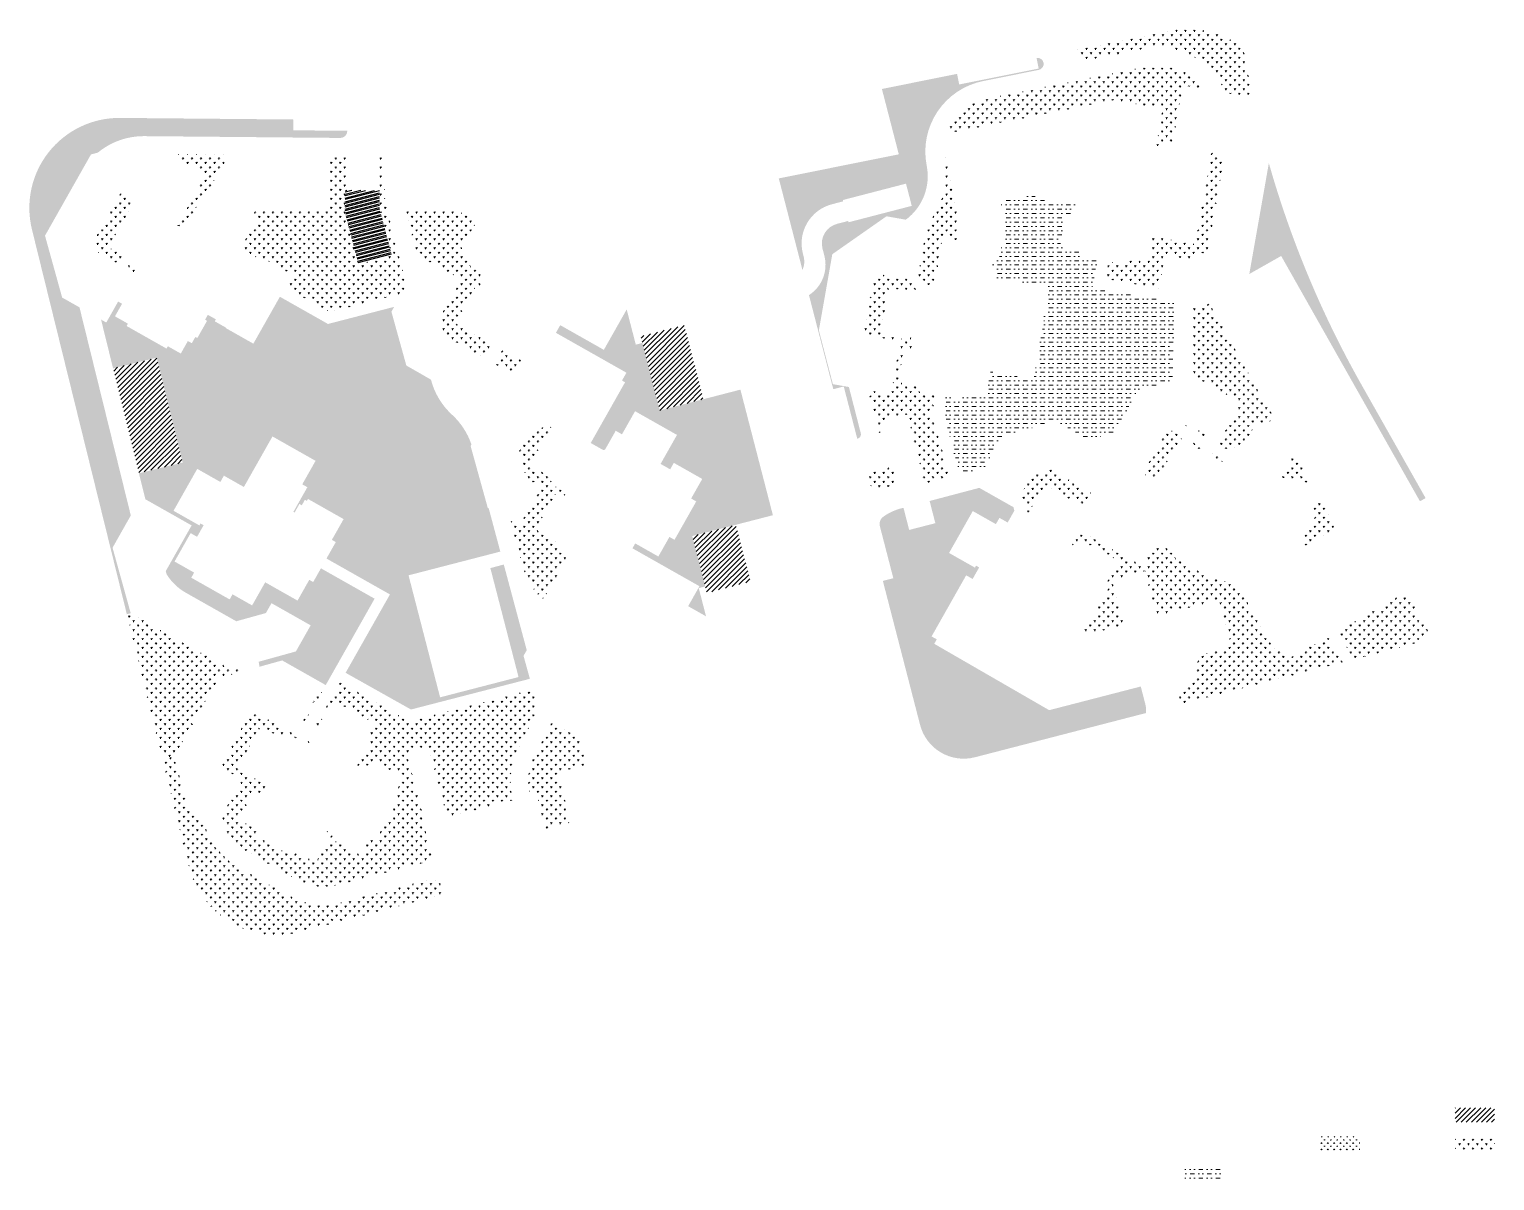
# Model space of a CAD drawing. Extents: x -83084 to 31773731, y -158416 to 241421036.
# Drawn here: x -83084 to 242474, y -158416 to 97406 of the extents above; entities that cross this region are included whole.
import ezdxf

# ---------------------------------------------------------------- set-up
doc = ezdxf.new("R2010")
doc.units = 0
doc.header["$LTSCALE"] = 1000
doc.header["$MEASUREMENT"] = 0
doc.linetypes.add('DASH', pattern=[0.35, 0.25, -0.1])
for name, color, linetype, lineweight in [('G-ENVT-GREN-FACI', 71, 'Continuous', 9), ('绿地', 86, 'Continuous', 0), ('非机动车', 253, 'Continuous', 0)]:
    doc.layers.add(name, color=color, linetype=linetype, lineweight=lineweight)
doc.layers.add('地库', color=5, linetype='DASH')
pattern_1 = [(90, (-32047248.04650597, -241219396.3385648), (-997.7954749999999, 997.7954750000001), [264.58066, -1731.01015]), (45, (-32047248.04650597, -241219396.3385648), (-997.7961550815103, 997.7961550815104), [264.5806600000001, -1146.51615]), (135, (-32047248.04650597, -241219396.3385648), (-997.7961550815104, -997.7961550815103), [264.58066, -1146.51615])]
pattern_2 = [(90, (-32641748.04650597, -240798896.3385648), (-997.7954749999999, 997.7954750000001), [264.58066, -1731.01015]), (45, (-32641748.04650597, -240798896.3385648), (-997.7961550815103, 997.7961550815104), [264.5806600000001, -1146.51615]), (135, (-32641748.04650597, -240798896.3385648), (-997.7961550815104, -997.7961550815103), [264.58066, -1146.51615])]
pattern_3 = [(0, (-32047248.04650597, -241219396.3385648), (1905, 952.5), [952.5, -952.5, 0, -952.5, 0, -952.5])]
pattern_4 = [(45, (-32047248.04650597, -241219396.3385648), (-561.2660075668219, 561.266007566822), [])]

msp = doc.modelspace()

# ---------------------------------------------------------------- hatches: boundary and pattern name
at = {"layer": 'G-ENVT-GREN-FACI'}
h = msp.add_hatch(dxfattribs=at)
h.set_pattern_fill('GRASS', color=256, scale=1000)
h.set_pattern_definition([(90, (-483947086.9915321, -2572849984.669117), (-707.106781, 707.106781), [187.5, -1226.713563]), (45, (-483947086.9915321, -2572849984.669117), (-707.1067811865474, 707.1067811865476), [187.5, -812.5000000000001]), (135, (-483947086.9915321, -2572849984.669117), (-707.1067811865476, -707.1067811865474), [187.5, -812.5])])
h.paths.add_polyline_path([(203664.2757303677, -148732.502469331), (212436.6221909188, -148732.502469331), (212436.6221931912, -151920.7584238648), (203664.2757321149, -151920.7584238648)])
at = {"layer": '地库', "linetype": 'Continuous'}
h = msp.add_hatch(dxfattribs=at)
h.set_pattern_fill('STEEL', color=256, scale=499.9999999999999, angle=-30.49781110080783)
h.set_pattern_definition([(14.50218889919217, (-32047248.04650589, -241219396.3385643), (-198.7684862078355, 768.4595964594662), []), (14.50218889919217, (-32047046.63028226, -241219054.3717961), (-198.7684862078355, 768.4595964594662), [])])
h.paths.add_polyline_path([(-5269.509352315217, 61589.96294018626), (-5304.319589901716, 57790.09506013989), (-2552.879644654691, 47146.44092974067), (-9913.684757843614, 45243.33452013135), (-12916.03935531154, 56857.62541788816), (-12872.04596526176, 61659.40173250437)])
at = {"layer": '绿地'}
h = msp.add_hatch(dxfattribs=at)
h.set_pattern_fill('GRASS', color=256, scale=500)
h.set_pattern_definition(pattern_2)
edge = h.paths.add_edge_path()
edge.add_arc((408718.1578823095, 129219.0824365015), 225000.0001005857, 189.2069196692441, 192.0476079151235, ccw=False)
edge.add_arc((174379.1048309007, 77400.0872353507), 20000.000000952, 52.27393119490235, 101.3421496052485)
edge.add_line((170445.7552360781, 97009.49214735627), (148904.0224441104, 92688.54649573565))
edge.add_arc((151998.3424691849, 93972.16777258288), 3349.999999992858, 202.5302114184712, 281.3421496033184)
edge.add_line((152657.1785261743, 90687.5924499631), (164581.4516340122, 93079.42101368308))
edge.add_arc((167728.1313089322, 77391.89708453164), 16000.00000013295, 21.724903404337283, 101.34214960227399, ccw=False)
edge.add_line((182591.6797038913, 83314.30614799261), (188673.8938951753, 82256.09773978591))
h = msp.add_hatch(dxfattribs=at)
h.set_pattern_fill('GRASS', color=256, scale=500)
h.set_pattern_definition(pattern_1)
edge = h.paths.add_edge_path()
edge.add_line((88683.29647448659, 43935.2762554884), (83423.76174241677, 64278.02042162418))
edge.add_line((83423.76174241677, 64278.02042162418), (110088.9375696369, 69626.6507846117))
edge.add_line((110088.9375696369, 69626.6507846117), (106334.0723311938, 84149.65968170762))
edge.add_line((106334.0723311938, 84149.65968170762), (123038.2580534406, 87500.26632472873))
edge.add_line((123038.2580534406, 87500.26632472873), (123510.2600294836, 85147.13762024045))
edge.add_line((123510.2600294836, 85147.13762024045), (141158.7255818509, 88687.15299493074))
edge.add_line((141158.7255818509, 88687.15299493074), (140686.7237888947, 91040.28078660369))
edge.add_arc((140919.9400324853, 89710.37459347915), 1350.200095832276, -78.64935995330472, 99.94642058794727, ccw=False)
edge.add_line((141185.6766529828, 88386.58293792605), (128833.9821995087, 85909.02012625337))
edge.add_arc((131980.6618749105, 70221.49619730459), 16000.00000002899, 101.3421496041082, 191.255857265832)
edge.add_arc((104519.2325936917, 64756.15980953744), 11999.99999995017, -53.56786759366861, 11.25585726589378, ccw=False)
edge.add_line((111645.6748833992, 55101.42934772372), (107346.6641094685, 55859.52504405379))
edge.add_line((107346.6641094685, 55859.52504405379), (95313.89065832272, 47434.34570652246))
edge.add_line((95313.89065832272, 47434.34570652246), (92330.87449320778, 30518.25094911456))
edge.add_line((92330.87449320778, 30518.25094911456), (95439.80632892251, 18560.45869451761))
edge.add_line((95439.80632892251, 18560.45869451761), (99003.1411479339, 17932.09348848462))
edge.add_line((99003.1411479339, 17932.09348848462), (101642.0851985216, 7663.299534291029))
edge.add_arc((100673.9207503637, 7412.984530065904), 1000.00000000857, -63.510536987978014, 14.496153289511028, ccw=False)
edge.add_line((101119.9539729096, 6517.968125522137), (100859.5440529734, 6428.094301462173))
edge.add_line((100859.5440529734, 6428.094301462173), (97855.76354530081, 18046.0676548779))
edge.add_line((97855.76354530081, 18046.0676548779), (95532.16557128355, 17445.32389089465))
edge.add_line((95532.16557128355, 17445.32389089465), (90128.0621762462, 38347.23149162531))
edge.add_arc((85802.36266635459, 45080.17606374895), 8002.763201617658, 302.7194354901889, 374.167674084972)
edge.add_line((93561.7105930224, 47038.93552169204), (93133.78971409798, 48694.04116421938))
edge.add_arc((97490.52972701156, 49820.45869778971), 4500.00000000632, 104.5522535476361, 194.4961534810608, ccw=False)
edge.add_line((96359.84691542014, 54176.09371230006), (98858.37902395055, 54824.68968057632))
edge.add_line((98858.37902395055, 54824.68968057632), (98933.75787813216, 54534.31401264668))
edge.add_line((98933.75787813216, 54534.31401264668), (112967.5872478075, 58177.36711442471))
edge.add_line((112967.5872478075, 58177.36711442471), (111684.7821853496, 63113.39924129844))
edge.add_line((111684.7821853496, 63113.39924129844), (97652.3173584044, 59470.70036244392))
edge.add_line((97652.3173584044, 59470.70036244392), (97727.69621083513, 59180.32469442487))
edge.add_line((97727.69621083513, 59180.32469442487), (95229.22105422616, 58531.74351039529))
edge.add_arc((97490.52972695639, 49820.45869781079), 8999.999999962793, 104.5518789734262, 194.496153481322)
edge.add_line((88777.04970118776, 47567.62363064289), (88943.46290243044, 46923.97326916456))
edge.add_arc((84586.72288945956, 45797.55573576015), 4500.000000020268, -24.446279709144505, 14.496153478832923, ccw=False)
h = msp.add_hatch(dxfattribs=at)
h.set_pattern_fill('GRASS', color=256, scale=500)
h.set_pattern_definition(pattern_1)
edge = h.paths.add_edge_path()
edge.add_arc((132000.9517599307, 70207.3074035545), 12023.89463686816, 99.53314263527332, 160.202297141866)
edge.add_line((120687.7372417822, 74279.8028921783), (157711.7422349155, 81706.25747671723))
edge.add_line((157711.7422349155, 81706.25747671723), (168742.7853611596, 79761.18694928288))
edge.add_line((168742.7853611596, 79761.18694928288), (167110.4928269759, 70503.99447920918))
edge.add_line((167110.4928269759, 70503.99447920918), (167849.0984791964, 70373.75840237737))
edge.add_line((167849.0984791964, 70373.75840237737), (168161.66515062, 72146.41208416224))
edge.add_line((168161.66515062, 72146.41208416224), (170869.851060275, 71668.88600358367))
edge.add_line((170869.851060275, 71668.88600358367), (173214.2794726565, 84963.75918003917))
edge.add_line((173214.2794726565, 84963.75918003917), (177618.8267593421, 84187.05297547579))
edge.add_arc((167728.1313122768, 77391.89708538588), 11999.99999988421, 34.49004168813369, 101.3421496032167)
edge.add_line((165368.1215559356, 89157.54003199935), (130009.5772566535, 82065.1516353786))
h = msp.add_hatch(dxfattribs=at)
h.set_pattern_fill('GRASS', color=256, scale=500)
h.set_pattern_definition(pattern_1)
edge = h.paths.add_edge_path()
edge.add_line((-45648.57492855564, 73559.3198826909), (-13963.15927888826, 73269.87009945512))
edge.add_arc((-13949.45697510803, 74769.80751373357), 1499.999999960404, 269.4766032697925, 359.4766032262765)
edge.add_line((-12449.51956083998, 74756.10520881414), (-12448.60607435927, 74856.1009798944))
edge.add_line((-12448.60607435927, 74856.1009798944), (-24448.1054335013, 74965.71453809738))
edge.add_line((-24448.1054335013, 74965.71453809738), (-24426.18174601719, 77365.61439606547))
edge.add_line((-24426.18174601719, 77365.61439606547), (-62895.74240870401, 77717.04346638918))
edge.add_arc((-63078.43979304758, 57717.87794228028), 19999.9999998738, 89.47660326806337, 193.8518169455637)
edge.add_line((-82496.80296867713, 52929.64532738924), (-61417.75685535744, -32555.04302054644))
edge.add_line((-61417.75685535744, -32555.04302054644), (-60552.48630218208, -32341.68226364255))
edge.add_line((-60552.48630218208, -32341.68226364255), (-64591.36988081411, -17777.93858850002))
edge.add_line((-64591.36988081411, -17777.93858850002), (-60534.96477993205, -10608.26684078574))
edge.add_line((-60534.96477993205, -10608.26684078574), (-71935.27944460139, 35624.96121346951))
edge.add_line((-71935.27944460139, 35624.96121346951), (-75786.21183644608, 37803.7139313519))
edge.add_line((-75786.21183644608, 37803.7139313519), (-79598.33711893111, 51549.79360726476))
edge.add_line((-79598.33711893111, 51549.79360726476), (-69392.1659200862, 69589.14013063908))
edge.add_line((-69392.1659200862, 69589.14013063908), (-67845.32501920313, 70018.1170784533))
edge.add_arc((-57672.47937047297, 57668.49314059684), 15999.99999998017, 89.47660327144803, 129.4795560420868, ccw=False)
edge.add_line((-57526.32146394253, 73667.82555997372), (-45648.5749332197, 73559.31937223673))
h = msp.add_hatch(dxfattribs=at)
h.set_pattern_fill('GRASS', color=256, scale=500)
h.set_pattern_definition(pattern_1)
h.paths.add_polyline_path([(-50164.89007770643, 53870.08246442676), (-43763.38379427418, 65184.70651271939), (-51591.14251909778, 69613.43931242824), (-38853.2639592737, 69497.07560327649), (-43837.1633011885, 60688.10277867317), (-44272.34193545952, 60934.3161059618), (-48728.78267284855, 53057.60131147504)])
h = msp.add_hatch(dxfattribs=at)
h.set_pattern_fill('GRASS', color=256, scale=500)
h.set_pattern_definition(pattern_1)
edge = h.paths.add_edge_path()
edge.add_line((-9913.684757929295, 45243.33451968431), (-12916.03935540095, 56857.62541741133))
edge.add_line((-12916.03935540095, 56857.62541741133), (-12840.201801572, 65159.26863345504))
edge.add_line((-12840.201801572, 65159.26863345504), (-12537.11110217497, 65156.49982598424))
edge.add_line((-12537.11110217497, 65156.49982598424), (-12508.79287735, 68256.38618293405))
edge.add_arc((-13508.75129632342, 68265.50541041011), 999.9999999927869, 359.4774995111434, 449.476603271616)
edge.add_line((-13499.61642716825, 69265.46368661523), (-16499.44277824461, 69292.86785146594))
edge.add_line((-16499.44277824461, 69292.86785146594), (-16609.06120733544, 57293.36853718758))
edge.add_line((-16609.06120733544, 57293.36853718758), (-32691.49099640176, 57440.2855578959))
edge.add_line((-32691.49099640176, 57440.2855578959), (-33755.93807429448, 55558.88590714335))
edge.add_line((-33755.93807429448, 55558.88590714335), (-32624.47628054023, 54918.73419901729))
edge.add_line((-32624.47628054023, 54918.73419901729), (-36145.31067508459, 48695.69433370233))
edge.add_line((-36145.31067508459, 48695.69433370233), (-32511.5776068233, 46639.82250189781))
edge.add_line((-32511.5776068233, 46639.82250189781), (-32216.11977718025, 47162.04128482938))
edge.add_line((-32216.11977718025, 47162.04128482938), (-24644.04268651828, 42877.95665162802))
edge.add_line((-24644.04268651828, 42877.95665162802), (-26182.86882270873, 40158.09072893858))
edge.add_line((-26182.86882270873, 40158.09072893858), (-16376.16192987561, 34609.7230501771))
edge.add_line((-16376.16192987561, 34609.7230501771), (-316.6075234822929, 38762.29952055216))
edge.add_line((-316.6075234822929, 38762.29952055216), (712.6764098107815, 40581.6803753674))
edge.add_line((712.6764098107815, 40581.6803753674), (-4046.331744804978, 58986.53117850423))
edge.add_line((-4046.331744804978, 58986.53117850423), (-4502.746557742357, 68882.91075128317))
edge.add_arc((-5002.725767232478, 68887.47036501765), 499.9999999997734, 359.4774995115538, 539.4774995115538)
edge.add_line((-5502.704976722598, 68892.02997875214), (-5537.354691021144, 65092.55532842875))
edge.add_line((-5537.354691021144, 65092.55532842875), (-5237.355157393962, 65089.81473645568))
edge.add_line((-5237.355157393962, 65089.81473645568), (-5304.319589991122, 57790.09505966306))
edge.add_line((-5304.319589991122, 57790.09505966306), (-2552.980210341513, 47146.8299561739))
edge.add_line((-2552.980210341513, 47146.8299561739), (-9913.684757929295, 45243.33451968431))
h = msp.add_hatch(dxfattribs=at)
h.set_pattern_fill('GRASS', color=256, scale=500)
h.set_pattern_definition(pattern_1)
edge = h.paths.add_edge_path()
edge.add_line((114162.1047831476, 41457.09922191501), (106213.8337964341, 42858.71086707711))
edge.add_line((106213.8337964341, 42858.71086707711), (104442.6097770333, 41618.52463141084))
edge.add_line((104442.6097770333, 41618.52463141084), (102556.8093858175, 30924.52354484797))
edge.add_line((102556.8093858175, 30924.52354484797), (102946.8709753342, 29421.79912367463))
edge.add_line((102946.8709753342, 29421.79912367463), (110436.3488351703, 28101.09042310715))
edge.add_line((110436.3488351703, 28101.09042310715), (108352.3788187839, 16283.43122303486))
edge.add_line((108352.3788187839, 16283.43122303486), (103333.9307265058, 17168.39385765791))
edge.add_line((103333.9307265058, 17168.39385765791), (105787.5935753509, 7702.221585720778))
edge.add_line((105787.5935753509, 7702.221585720778), (106765.3495751694, 7955.01644679904))
edge.add_line((106765.3495751694, 7955.01644679904), (106139.7333784699, 10375.23208504915))
edge.add_line((106139.7333784699, 10375.23208504915), (111948.6106125265, 11877.54549339414))
edge.add_line((111948.6106125265, 11877.54549339414), (115930.6503742523, -3524.715087473392))
edge.add_line((115930.6503742523, -3524.715087473392), (121275.336402908, -2092.706722855568))
edge.add_line((121275.336402908, -2092.706722855568), (117437.0294825993, 12232.04973095655))
edge.add_line((117437.0294825993, 12232.04973095655), (118133.7701884918, 16183.46268883348))
edge.add_line((118133.7701884918, 16183.46268883348), (114637.7026645914, 16799.91371056437))
edge.add_line((114637.7026645914, 16799.91371056437), (114863.4452974945, 18080.16379803419))
edge.add_line((114863.4452974945, 18080.16379803419), (109939.4024583586, 18948.40557551384))
edge.add_line((109939.4024583586, 18948.40557551384), (111198.3540167175, 26088.26140865684))
edge.add_line((111198.3540167175, 26088.26140865684), (112823.2885490879, 25801.74142512679))
edge.add_line((112823.2885490879, 25801.74142512679), (113335.5507504903, 28706.92397415638))
edge.add_line((113335.5507504903, 28706.92397415638), (112547.6971998997, 28845.84391629696))
edge.add_line((112547.6971998997, 28845.84391629696), (112460.6925700866, 28352.41614079475))
edge.add_line((112460.6925700866, 28352.41614079475), (105961.3250547759, 29500.54135277867))
edge.add_line((105961.3250547759, 29500.54135277867), (107819.1725352369, 40036.91791445017))
edge.add_line((107819.1725352369, 40036.91791445017), (113629.5670072474, 39012.38882496953))
edge.add_line((113629.5670072474, 39012.38882496953), (113994.2347483784, 41080.52242702246))
edge.add_line((113994.2347483784, 41080.52242702246), (117933.4409539737, 40385.93410301208))
edge.add_line((117933.4409539737, 40385.93410301208), (119826.1976386197, 51120.34505075216))
edge.add_line((119826.1976386197, 51120.34505075216), (122879.1150353663, 50582.03333353996))
edge.add_line((122879.1150353663, 50582.03333353996), (123492.8447723575, 54062.66744562984))
edge.add_line((123492.8447723575, 54062.66744562984), (120031.122078646, 71320.81355702877))
edge.add_arc((131980.6618746687, 70221.49619717286), 11999.99999976714, 174.7437766742524, 191.2558572658576)
edge.add_arc((104519.2325936288, 64756.1598094839), 16000.00000002133, -42.17778486963118, 11.255857265709494, ccw=False)
edge.add_line((116376.272352349, 54013.2268691361), (114162.1047831476, 41457.09922191501))
h = msp.add_hatch(dxfattribs=at)
h.set_pattern_fill('GRASS', color=256, scale=500)
h.set_pattern_definition(pattern_1)
h.paths.add_polyline_path([(179585.4197277837, 70131.97406178713), (175973.5532106124, 49648.09133052826), (166420.9183016531, 51332.47914943099), (165396.394065436, 45522.11347568035), (160472.36015331, 46390.35350829363), (160246.6175231338, 45110.10343322158), (156652.0689786337, 45743.91931605339), (155990.1115025952, 41989.7718654573), (167955.5210817009, 39879.94732257724), (169259.9768211544, 47277.88344630599), (175386.428631328, 46197.5333391726), (178779.5711751394, 48573.43732708693), (182069.9474617504, 67234.0885515511), (181386.0738071166, 69814.43528202176)])
h = msp.add_hatch(dxfattribs=at)
h.set_pattern_fill('GRASS', color=256, scale=500)
h.set_pattern_definition(pattern_1)
edge = h.paths.add_edge_path()
edge.add_line((225869.6276418418, -7461.439356416464), (227127.4075835794, -6749.98929053545))
edge.add_line((227127.4075835794, -6749.98929053545), (212892.8665766306, 18415.40321686864))
edge.add_arc((408718.1577811502, 129219.0824111998), 224999.9999963011, 196.4693921280617, 209.502451308166, ccw=False)
edge.add_line((192949.6104792692, 65430.88606134057), (192300.5131093413, 67666.80468285084))
edge.add_line((192300.5131093375, 67666.80468285084), (187958.1668797918, 43040.13544306159))
edge.add_line((187958.1668797918, 43040.13544306159), (195038.5766169876, 47045.09514012933))
edge.add_line((195038.5766169876, 47045.09514012933), (225869.6276418418, -7461.439356416464))
h = msp.add_hatch(dxfattribs=at)
h.set_pattern_fill('GRASS', color=256, scale=500)
h.set_pattern_definition(pattern_1)
h.paths.add_polyline_path([(-59729.44717727602, 43310.96896129847), (-68277.26166943088, 48147.08971047401), (-68855.09498625621, 50230.68934166431), (-62763.29171940684, 60997.91516360641), (-59717.03631645069, 59274.42678081989), (-65527.6252120696, 49004.26757976413), (-62481.38192138821, 47280.78221181035), (-63121.53362946585, 46149.32041808963), (-59335.48839654401, 44007.27431789041)])
h = msp.add_hatch(dxfattribs=at)
h.set_pattern_fill('MUDST', color=256, scale=500)
h.set_pattern_definition(pattern_3)
edge = h.paths.add_edge_path()
edge.add_line((153093.9716808386, 39961.87292003632), (171475.6346724108, 36732.87813329697))
edge.add_arc((187186.9396094054, 33707.17207236159), 15999.99999970037, 169.0993473237805, 178.8433710685754)
edge.add_line((171190.1996132806, 34030.14186474681), (170933.274854254, 21304.621807307))
edge.add_arc((142025.6355228684, 21322.38230657026), 28907.64478730156, 356.13052508999294, 359.9647981798124, ccw=False)
edge.add_line((170867.3816711791, 19371.58599090576), (163218.835735105, 17250.45647314191))
edge.add_line((163218.835735105, 17250.45647314191), (157814.2380850017, 7697.862466692924))
edge.add_line((157814.2380850017, 7697.862466692924), (152312.3987389691, 6223.64905834198))
edge.add_line((152312.3987389691, 6223.64905834198), (145044.4205944128, 10335.67323952913))
edge.add_line((145044.4205944128, 10335.67323952913), (133069.956513416, 7014.860441952944))
edge.add_line((133069.956513416, 7014.860441952944), (129103.947543785, 4.963308334350586))
edge.add_line((129103.947543785, 4.963308334350586), (123690.1509687454, -1445.659110605717))
edge.add_line((123690.1509687454, -1445.659110605717), (119995.2910496891, 12343.74584594369))
edge.add_line((119995.2910496891, 12343.74584594369), (120595.7895789146, 15749.34223920107))
edge.add_line((120595.7895789146, 15749.34223920107), (124288.8186456971, 15098.16157454252))
edge.add_line((124288.8186456971, 15098.16157454252), (124514.5612673387, 16378.41160106659))
edge.add_line((124514.5612673387, 16378.41160106659), (129438.5977040157, 15510.17123189569))
edge.add_line((129438.5977040157, 15510.17123189569), (130463.1233273707, 21320.53765445948))
edge.add_line((130463.1233273707, 21320.53765445948), (140015.7452434562, 19636.15028998256))
edge.add_line((140015.7452434562, 19636.15028998256), (143627.6272556596, 40120.15027740598))
edge.add_line((143627.6272556596, 40120.15027740598), (131465.2608158998, 42264.70633029938))
edge.add_line((131465.2608158998, 42264.70633029938), (131795.1923531592, 44135.8406880796))
edge.add_line((131795.1923531592, 44135.8406880796), (130810.3845726326, 44309.48912969232))
edge.add_line((130810.3845726326, 44309.48912969232), (131157.6805392206, 46279.10159224272))
edge.add_line((131157.6805392206, 46279.10159224272), (132339.4576818869, 46070.72073107958))
edge.add_line((132339.4576818869, 46070.72073107958), (133722.1650127955, 53912.44368308783))
edge.add_line((133722.1650127955, 53912.44368308783), (132679.9476036206, 59108.33657166362))
edge.add_line((132679.9476036206, 59108.33657166362), (139418.7269921415, 60460.0336420536))
edge.add_line((139418.7269921415, 60460.0336420536), (142005.7681580596, 60003.86848461628))
edge.add_line((142005.7681580596, 60003.86848461628), (141918.9431514107, 59511.45940259099))
edge.add_line((141918.9431514107, 59511.45940259099), (148418.6758402772, 58365.39004218578))
edge.add_line((148418.6758402772, 58365.39004218578), (148505.4984964952, 58857.78579413891))
edge.add_line((148505.4984964952, 58857.78579413891), (149293.3494093902, 58718.86642152071))
edge.add_line((149293.3494093902, 58718.86642152071), (148781.0873284973, 55813.68379357457))
edge.add_line((148781.0873284973, 55813.68379357457), (147156.1481629722, 56100.20441025496))
edge.add_line((147156.1481629722, 56100.20441025496), (145897.1978589781, 48960.34786495566))
edge.add_line((145897.1978589781, 48960.34786495566), (150821.2446986139, 48092.1086268425))
edge.add_line((150821.2446986139, 48092.1086268425), (150595.5015418753, 46811.8555650413))
edge.add_line((150595.5015418753, 46811.8555650413), (154190.0495975353, 46178.03976845741))
edge.add_line((154190.0495975353, 46178.03976845741), (153093.9716808386, 39961.87292003632))
h = msp.add_hatch(dxfattribs=at)
h.set_pattern_fill('GRASS', color=256, scale=500)
h.set_pattern_definition(pattern_1)
h.paths.add_polyline_path([(18185.27794564515, 42831.15824636817), (14747.31445282325, 44776.12791827321), (15387.43105359375, 45907.6095739603), (12341.1342879869, 47631.00042229891), (16327.56119535863, 54677.48056671023), (12176.5733878687, 57030.40455946326), (563.5966854579747, 57136.49200862646), (3548.221337772906, 45593.8407600522), (4189.662995740771, 46727.66461008787), (12893.36802783608, 41803.69075673819), (8102.904298514128, 33335.98061090708), (9213.797292198986, 29351.30533584952), (18109.90886838362, 24318.48074010015), (19834.92783287913, 27362.41785767674), (11434.22872012854, 32116.40979528427), (16346.76014522091, 40596.8010006845), (16781.94539754838, 40350.6023080647)])
h = msp.add_hatch(dxfattribs=at)
h.set_pattern_fill('GRASS', color=256, scale=500)
h.set_pattern_definition(pattern_1)
edge = h.paths.add_edge_path()
edge.add_line((-48824.15797299892, 16694.25903722644), (-41854.54844288528, 28765.96646860242))
edge.add_line((-41854.54844288528, 28765.96646860242), (-32501.47917471826, 23365.96476495266))
edge.add_line((-32501.47917471826, 23365.96476495266), (-24914.84705435112, 36568.28970301151))
edge.add_line((-24914.84705435112, 36568.28970301151), (-27413.92778552696, 37982.20152276754))
edge.add_line((-27413.92778552696, 37982.20152276754), (-33310.70053933933, 27559.6907556355))
edge.add_line((-33310.70053933933, 27559.6907556355), (-39403.1883675456, 31006.66219687462))
edge.add_line((-39403.1883675456, 31006.66219687462), (-39353.94592899829, 31093.69771853089))
edge.add_line((-39353.94592899829, 31093.69771853089), (-41877.9760832265, 32521.7284527421))
edge.add_line((-41877.9760832265, 32521.7284527421), (-41631.76388787851, 32956.90606555343))
edge.add_line((-41631.76388787851, 32956.90606555343), (-43415.99210101366, 33966.37606683373))
edge.add_line((-43415.99210101366, 33966.37606683373), (-44031.5225895308, 32878.43203452229))
edge.add_line((-44031.5225895308, 32878.43203452229), (-43596.34497631714, 32632.21983891726))
edge.add_line((-43596.34497631714, 32632.21983891726), (-45763.01229628175, 28802.65684497356))
edge.add_line((-45763.01229628175, 28802.65684497356), (-46198.18990928307, 29048.86904039979))
edge.add_line((-46198.18990928307, 29048.86904039979), (-46986.06893463433, 27656.30067899823))
edge.add_line((-46986.06893463433, 27656.30067899823), (-47856.42416033149, 28148.72506973147))
edge.add_line((-47856.42416033149, 28148.72506973147), (-49432.1822110787, 25363.58834668994))
edge.add_line((-49432.1822110787, 25363.58834668994), (-52304.35445668548, 26988.58883649111))
edge.add_line((-52304.35445668548, 26988.58883649111), (-52599.80909121037, 26466.37570089102))
edge.add_line((-52599.80909121037, 26466.37570089102), (-61477.43239562586, 31489.10448744893))
edge.add_line((-61477.43239562586, 31489.10448744893), (-61181.97776112333, 32011.31762298942))
edge.add_line((-61181.97776112333, 32011.31762298942), (-64054.15000677481, 33636.31811279058))
edge.add_line((-64054.15000677481, 33636.31811279058), (-62478.39195599407, 36421.45483586192))
edge.add_line((-62478.39195599407, 36421.45483586192), (-63348.74718191102, 36913.87922671437))
edge.add_line((-63348.74718191102, 36913.87922671437), (-65983.22639125958, 32257.45162165165))
edge.add_line((-65983.22639125958, 32257.45162165165), (-67147.52981247008, 32916.18280288577))
edge.add_line((-67147.52981247008, 32916.18280288577), (-64471.35653256252, 22063.13767117262))
edge.add_line((-64471.35653256252, 22063.13767117262), (-54762.17494467273, 24457.25397861004))
edge.add_line((-54762.17494467273, 24457.25397861004), (-49016.29580682516, 1155.218167692423))
edge.add_line((-49016.29580682516, 1155.218167692423), (-58725.47739469633, -1238.898139744997))
edge.add_line((-58725.47739469633, -1238.898139744997), (-57303.0879752636, -7007.305096000433))
edge.add_line((-57303.0879752636, -7007.305096000433), (-47023.91215670481, -12822.98295661807))
edge.add_line((-47023.91215670481, -12822.98295661807), (-52771.02116167545, -22980.96373310685))
edge.add_line((-52771.02116167545, -22980.96373310685), (-52572.45838809758, -23696.95796358585))
edge.add_arc((-42396.92106281262, -17337.1027726901), 11999.55490455505, 212.0059677385498, 240.5553942247747)
edge.add_line((-48295.68458320946, -27786.69160851836), (-37103.36808082461, -34118.99961051345))
edge.add_line((-37103.36808082461, -34118.99961051345), (-30522.59943667799, -32293.99094867706))
edge.add_line((-30522.59943667799, -32293.99094867706), (-29281.16649789363, -30099.76565685868))
edge.add_line((-29281.16649789363, -30099.76565685868), (-20577.60913039371, -35024.00053653121))
edge.add_line((-20577.60913039371, -35024.00053653121), (-23858.72764601558, -40823.35788425803))
edge.add_line((-23858.72764601558, -40823.35788425803), (-32137.93439295888, -43119.38511878252))
edge.add_arc((-47785.6161891465, -46458.55486583668), 16000.00000607448, 8.042564904562823, 12.046069023462621, ccw=False)
edge.add_line((-31942.98571741581, -44220.01517876983), (-26900.18109700829, -42821.5216845274))
edge.add_line((-26900.18109700829, -42821.5216845274), (-17227.74118636176, -48293.92488652468))
edge.add_line((-17227.74118636176, -48293.92488652468), (-6369.845883082598, -29102.65990746021))
edge.add_line((-6369.845883082598, -29102.65990746021), (-18293.72047490999, -22356.45485931635))
edge.add_line((-18293.72047490999, -22356.45485931635), (-20017.1599685736, -25402.62322703004))
edge.add_line((-20017.1599685736, -25402.62322703004), (-20885.28635715693, -24911.46085771918))
edge.add_line((-20885.28635715693, -24911.46085771918), (-23495.1310515441, -29524.34551137686))
edge.add_line((-23495.1310515441, -29524.34551137686), (-30677.79439267889, -25460.58991807699))
edge.add_line((-30677.79439267889, -25460.58991807699), (-33583.09396772459, -30595.68818676472))
edge.add_line((-33583.09396772459, -30595.68818676472), (-37934.86704338714, -28133.57293885946))
edge.add_line((-37934.86704338714, -28133.57293885946), (-38575.01132840663, -29265.03895568848))
edge.add_line((-38575.01132840663, -29265.03895568848), (-47104.5106221959, -24439.27945387363))
edge.add_line((-47104.5106221959, -24439.27945387363), (-46464.35989155248, -23307.81710001826))
edge.add_line((-46464.35989155248, -23307.81710001826), (-50816.13585513085, -20845.7001940906))
edge.add_line((-50816.13585513085, -20845.7001940906), (-47246.06356473267, -14535.62202957273))
edge.add_line((-47246.06356473267, -14535.62202957273), (-45809.97368089855, -15348.12301087379))
edge.add_line((-45809.97368089855, -15348.12301087379), (-44357.32366158441, -12780.57411497831))
edge.add_line((-44357.32366158441, -12780.57411497831), (-45053.61254416034, -12386.63270276785))
edge.add_line((-45053.61254416034, -12386.63270276785), (-45299.82445642352, -12821.81065553427))
edge.add_line((-45299.82445642352, -12821.81065553427), (-51044.1717129983, -9571.814682722092))
edge.add_line((-51044.1717129983, -9571.814682722092), (-45775.23916760832, -259.0090548694134))
edge.add_line((-45775.23916760832, -259.0090548694134), (-48824.15797299892, 16694.25903722644))
h = msp.add_hatch(dxfattribs=at)
h.set_pattern_fill('MUDST', color=256, scale=500)
h.set_pattern_definition(pattern_3)
edge = h.paths.add_edge_path()
edge.add_line((-48824.15797232091, 16694.25903639197), (-45775.23916760832, -259.0090548694134))
edge.add_line((-45775.23916760832, -259.0090548694134), (-40640.14037170634, -3164.308515697718))
edge.add_line((-40640.14037170634, -3164.308515697718), (-39852.26263214648, -1771.739611119032))
edge.add_line((-39852.26263214648, -1771.739611119032), (-35413.44902267307, -4283.100033819675))
edge.add_line((-35413.44902267307, -4283.100033819675), (-29061.18411037698, 6944.487885683775))
edge.add_line((-29061.18411037698, 6944.487885683775), (-19487.27193113789, 1527.827883064747))
edge.add_line((-19487.27193113789, 1527.827883064747), (-22441.81375087053, -3694.30603286624))
edge.add_line((-22441.81375087053, -3694.30603286624), (-21310.35140229762, -4334.456760525703))
edge.add_line((-21310.35140229762, -4334.456760525703), (-24412.62031432614, -9817.697371304035))
edge.add_line((-24412.62031432614, -9817.697371304035), (-24151.51351945847, -9965.424518346786))
edge.add_line((-24151.51351945847, -9965.424518346786), (-23068.18139813095, -8050.641869872808))
edge.add_line((-23068.18139813095, -8050.641869872808), (-22545.96800700203, -8346.096051722765))
edge.add_line((-22545.96800700203, -8346.096051722765), (-21856.57491581514, -7127.598138183355))
edge.add_line((-21856.57491581514, -7127.598138183355), (-21421.39708956704, -7373.809956461191))
edge.add_line((-21421.39708956704, -7373.809956461191), (-21175.18527129292, -6938.632130146027))
edge.add_line((-21175.18527129292, -6938.632130146027), (-13254.9488321133, -11419.68722319603))
edge.add_line((-13254.9488321133, -11419.68722319603), (-15864.79410606623, -16032.57218208909))
edge.add_line((-15864.79410606623, -16032.57218208909), (-14995.10007963702, -16524.62147852778))
edge.add_line((-14995.10007963702, -16524.62147852778), (-17062.00174798071, -20180.94032549858))
edge.add_line((-17062.00174798071, -20180.94032549858), (-2962.897743068635, -28157.82956767082))
edge.add_line((-2962.897743068635, -28157.82956767082), (-12814.45845367759, -45570.40417596698))
edge.add_line((-12814.45845367759, -45570.40417596698), (1712.35339814052, -53724.51908063889))
edge.add_line((1712.35339814052, -53724.51908063889), (28128.1809505485, -46900.32330584526))
edge.add_line((28128.1809505485, -46900.32330584526), (26714.8874453716, -41804.1515558362))
edge.add_line((26714.8874453716, -41804.1515558362), (27427.90192814171, -40543.90272536874))
edge.add_line((27427.90192814171, -40543.90272536874), (22328.36398069933, -21511.33600574732))
edge.add_line((22328.36398069933, -21511.33600574732), (19348.30290319026, -22309.84096318483))
edge.add_line((19348.30290319026, -22309.84096318483), (25606.17800483108, -46513.95216745138))
edge.add_line((25606.17800483108, -46513.95216745138), (8179.217938870192, -51019.62224054337))
edge.add_line((8179.217938870192, -51019.62224054337), (1170.397823564708, -23911.01769161224))
edge.add_line((1170.397823564708, -23911.01769161224), (21558.89888466895, -18639.65316691995))
edge.add_line((21558.89888466895, -18639.65316691995), (18985.8489632979, -9036.900110661983))
edge.add_line((18985.8489632979, -9036.900110661983), (18767.54296096414, -8913.388517200947))
edge.add_line((18767.54296096414, -8913.388517200947), (14955.41838102043, 4832.688632190228))
edge.add_line((14955.41838102043, 4832.688632190228), (15143.41605548188, 5164.973396897316))
edge.add_arc((9.321411198470742e-08, 6.333539204206318e-08), 16000.00000051894, 18.83299786370538, 47.45900213848546)
edge.add_arc((21635.76293419393, 23577.39939622885), 15999.99999990157, 194.4976367487978, 227.4590021408516, ccw=False)
edge.add_line((6145.235464576632, 19571.95825824142), (680.9283229224384, 22700.52608376741))
edge.add_line((680.9283229224384, 22700.52608376741), (-2636.542140055448, 34661.54122695327))
edge.add_line((-2636.542140055448, 34661.54122695327), (-2027.771969340742, 35737.61436650157))
edge.add_line((-2027.771969340742, 35737.61436650157), (-16728.15671789646, 31936.48326033354))
edge.add_line((-16728.15671789646, 31936.48326033354), (-24914.8470543474, 36568.28970301151))
edge.add_line((-24914.8470543474, 36568.28970301151), (-32501.47917506099, 23365.96476498246))
edge.add_line((-32501.47917506099, 23365.96476498246), (-41854.54844253138, 28765.96646922827))
edge.add_line((-41854.54844253138, 28765.96646922827), (-48824.15797232091, 16694.25903639197))
h = msp.add_hatch(dxfattribs=at)
h.set_pattern_fill('GRASS', color=256, scale=500)
h.set_pattern_definition(pattern_2)
edge = h.paths.add_edge_path()
edge.add_line((173936.0284119584, 9845.174910455942), (173254.6384437978, 9656.208748161793))
edge.add_line((173254.6384437978, 9656.208748161793), (184069.3958284929, 3537.513372033834))
edge.add_line((184069.3958284929, 3537.513372033834), (185103.4824940711, 5365.2606793046))
edge.add_line((185103.4824940711, 5365.2606793046), (186496.0524498411, 4577.384797126055))
edge.add_line((186496.0524498411, 4577.384797126055), (189401.3413590118, 9712.480051606894))
edge.add_line((189401.3413590118, 9712.480051606894), (190403.5343570188, 9145.475140690804))
edge.add_line((190403.5343570188, 9145.475140690804), (193487.9916807711, 10890.16615706682))
edge.add_line((193487.9916807711, 10890.16615706682), (178993.3550131321, 36515.3844935298))
edge.add_line((178993.3550131321, 36515.3844935298), (177729.0847346894, 35630.13291406631))
edge.add_line((177729.0847346894, 35630.13291406631), (175415.5034715608, 36038.11421266198))
edge.add_arc((187186.9396090194, 33707.17207182173), 12000.00000009216, 168.7993676036046, 178.8433710735481)
edge.add_line((175189.384611588, 33949.39941507578), (174917.740951661, 20494.85003337264))
edge.add_line((174917.740951661, 20494.85003337264), (175255.1326762289, 20588.4170396924))
edge.add_line((175255.1326762289, 20588.4170396924), (186106.5802477263, 14448.96340209246))
edge.add_line((186106.5802477263, 14448.96340209246), (181182.3446509354, 5745.406441569328))
edge.add_line((181182.3446509354, 5745.406441569328), (173936.0284119584, 9845.174910455942))
h = msp.add_hatch(dxfattribs=at)
h.set_pattern_fill('GRASS', color=256, scale=500)
h.set_pattern_definition(pattern_1)
edge = h.paths.add_edge_path()
edge.add_line((66418.49514795095, -2495.990554511547), (60108.54575864226, 1074.198219031096))
edge.add_line((60108.54575864226, 1074.198219031096), (59296.01029015332, -361.8763954937458))
edge.add_line((59296.01029015332, -361.8763954937458), (57163.65265927464, 844.6190385520458))
edge.add_line((57163.65265927464, 844.6190385520458), (60807.60235048085, 7285.000118464231))
edge.add_line((60807.60235048085, 7285.000118464231), (51494.91874209791, 12554.14837881923))
edge.add_line((51494.91874209791, 12554.14837881923), (48589.63698229939, 7419.288161247969))
edge.add_line((48589.63698229939, 7419.288161247969), (47197.08634249121, 8207.19811603427))
edge.add_line((47197.08634249121, 8207.19811603427), (44931.75682198629, 4203.454380869865))
edge.add_arc((44496.5845783171, 4449.676066221757), 499.9999999975985, 240.50943668505641, 330.49869585361796, ccw=False)
edge.add_line((44250.44447593018, 4014.457672774792), (41641.55734537914, 5489.927816182375))
edge.add_line((41641.55734537914, 5489.927816182375), (49272.04874024168, 18981.9266076982))
edge.add_line((49272.04874024168, 18981.9266076982), (48592.13400498405, 19366.64121112227))
edge.add_line((48592.13400498405, 19366.64121112227), (49575.91223767772, 21107.93866977096))
edge.add_line((49575.91223767772, 21107.93866977096), (33909.76742082834, 29970.78061178327))
edge.add_line((33909.76742082834, 29970.78061178327), (34870.2295178771, 31668.51073628664))
edge.add_line((34870.2295178771, 31668.51073628664), (44558.72307799011, 26187.42391750216))
edge.add_line((44558.72307799011, 26187.42391750216), (45297.31915599853, 27492.97967836261))
edge.add_line((45297.31915599853, 27492.97967836261), (49636.18351600319, 35162.43461057544))
edge.add_line((49636.18351600319, 35162.43461057544), (51657.32326322794, 27345.10200083256))
edge.add_line((51657.32326322794, 27345.10200083256), (53109.56994405389, 27720.57450997829))
edge.add_line((53109.56994405389, 27720.57450997829), (56989.45250851661, 12714.02556321025))
edge.add_line((56989.45250851661, 12714.02556321025), (74900.49480007961, 17344.85314023495))
edge.add_line((74900.49480007961, 17344.85314023495), (82114.05316360667, -10555.63479369879))
edge.add_line((82114.05316360667, -10555.63479369879), (64203.0108724758, -15186.46237039566))
edge.add_line((64203.0108724758, -15186.46237039566), (67094.14917035401, -26368.76174676418))
edge.add_line((67094.14917035401, -26368.76174676418), (65641.90249809995, -26744.23425298929))
edge.add_line((65641.90249809995, -26744.23425298929), (67264.37409638241, -33019.60446104407))
edge.add_line((67264.37409638241, -33019.60446104407), (63289.66963115707, -30770.82487273216))
edge.add_line((63289.66963115707, -30770.82487273216), (65801.0297877565, -26332.01082441211))
edge.add_line((65801.0297877565, -26332.01082441211), (50917.84728789702, -17911.51131108403))
edge.add_line((50917.84728789702, -17911.51131108403), (51533.36854927614, -16823.59461814165))
edge.add_line((51533.36854927614, -16823.59461814165), (56668.45181716606, -19728.92070692778))
edge.add_line((56668.45181716606, -19728.92070692778), (59130.58974682912, -15377.16046395898))
edge.add_line((59130.58974682912, -15377.16046395898), (60261.99648363143, -16017.29603022337))
edge.add_line((60261.99648363143, -16017.29603022337), (65087.84908351675, -7487.849409759045))
edge.add_line((65087.84908351675, -7487.849409759045), (63956.39006606489, -6847.692781835794))
edge.add_line((63956.39006606489, -6847.692781835794), (66418.49514795095, -2495.990554511547))
h = msp.add_hatch(dxfattribs=at)
h.set_pattern_fill('GRASS', color=256, scale=500)
h.set_pattern_definition(pattern_1)
h.paths.add_polyline_path([(27176.26931040362, 23210.61670529842), (25013.86236390099, 22610.92818447948), (24071.71561833471, 20945.6894492507), (20285.83743490651, 23087.49064183235), (22009.94584099948, 26129.82100459933)])
h = msp.add_hatch(dxfattribs=at)
h.set_pattern_fill('GRASS', color=256, scale=500)
h.set_pattern_definition(pattern_1)
edge = h.paths.add_edge_path()
edge.add_line((25698.66051298007, 3513.584368675947), (27296.90989078581, -2249.516727358103))
edge.add_line((27296.90989078581, -2249.516727358103), (30753.15111877024, -4204.963927209377))
edge.add_line((30753.15111877024, -4204.963927209377), (25828.91551836953, -12908.52088743448))
edge.add_line((25828.91551836953, -12908.52088743448), (23866.91533529386, -11798.47459289432))
edge.add_line((23866.91533529386, -11798.47459289432), (26795.3033263348, -22727.36738613248))
edge.add_arc((38341.2173959786, -19642.47770445293), 11950.92783225351, 194.9591153705274, 233.018360258382)
edge.add_line((31152.02834043652, -29189.21729320288), (36838.9100243412, -19137.68791913986))
edge.add_line((36838.9100243412, -19137.68791913986), (33487.91410171986, -17241.76220116019))
edge.add_line((33487.91410171986, -17241.76220116019), (33980.36340948939, -16371.370683074))
edge.add_line((33980.36340948939, -16371.370683074), (29367.49205326289, -13761.5013666153))
edge.add_line((29367.49205326289, -13761.5013666153), (33848.58842755854, -5841.288283228874))
edge.add_line((33848.58842755854, -5841.288283228874), (34283.76497008651, -6087.502369403839))
edge.add_line((34283.76497008651, -6087.502369403839), (34529.9790565148, -5652.325826406479))
edge.add_line((34529.9790565148, -5652.325826406479), (35748.47337696329, -6341.725268155336))
edge.add_line((35748.47337696329, -6341.725268155336), (36191.65878754482, -5558.407393306494))
edge.add_line((36191.65878754482, -5558.407393306494), (32623.21134746075, -3539.452004760504))
edge.add_line((32623.21134746075, -3539.452004760504), (33263.36797230318, -2407.992992788553))
edge.add_line((33263.36797230318, -2407.992992788553), (28041.2494556196, 546.5760448276997))
edge.add_line((28041.2494556196, 546.5760448276997), (33106.78045518696, 9499.761058568954))
edge.add_line((33106.78045518696, 9499.761058568954), (28336.99715868384, 8176.82860276103))
edge.add_line((28336.99715868384, 8176.82860276103), (25698.66051298007, 3513.584368675947))
h = msp.add_hatch(dxfattribs=at)
h.set_pattern_fill('GRASS', color=256, scale=500)
h.set_pattern_definition(pattern_2)
h.paths.add_polyline_path([(164252.361720819, -1230.512977838516), (169870.054483965, 8698.725364416838), (182837.9148836546, 1361.862957775593), (182595.4586173892, 924.5593484044075), (172671.5771247819, 6534.078731566668), (167298.6043252274, -2953.99411919713)])
h = msp.add_hatch(dxfattribs=at)
h.set_pattern_fill('GRASS', color=256, scale=500)
h.set_pattern_definition(pattern_1)
edge = h.paths.add_edge_path()
edge.add_line((108767.8864033222, 209.6911622583866), (109769.1130082458, -3662.947921365499))
edge.add_line((109769.1130082458, -3662.947921365499), (105901.3748831265, -4666.596894174814))
edge.add_arc((105397.8742098416, -2730.712514018767), 2000.29029426493, 104.41335695102751, 284.57894930662417, ccw=False)
edge.add_line((104899.9705926515, -793.3810376524925), (108767.8864033222, 209.6911622583866))
h = msp.add_hatch(dxfattribs=at)
h.set_pattern_fill('GRASS', color=256, scale=500)
h.set_pattern_definition(pattern_1)
h.paths.add_polyline_path([(201886.5825396366, -3957.789645522833), (197924.20866175, 3047.332184404135), (195464.1693677939, -1300.785188049078), (195028.9912130535, -1054.573950231075), (194635.0508772433, -1750.863160759211), (197202.603700567, -3203.51043176651), (198015.1052500606, -1767.41955152154)])
h = msp.add_hatch(dxfattribs=at)
h.set_pattern_fill('GRASS', color=256, scale=500)
h.set_pattern_definition(pattern_2)
h.paths.add_polyline_path([(136886.3065516986, -13655.18632012606), (136451.1289228909, -13408.97466409206), (138444.8216138817, -9885.134762465954), (137337.0359984823, -5750.822558522224), (139738.9033340476, -1513.099058777094), (143725.3163388409, -407.5688862800598), (152838.8698557802, -5563.769378662109), (151115.3873953931, -8610.014314562082), (142498.8660055697, -3735.021069586277)])
h = msp.add_hatch(dxfattribs=at)
h.set_pattern_fill('GRASS', color=256, scale=500)
h.set_pattern_definition(pattern_1)
edge = h.paths.add_edge_path()
edge.add_line((106546.0294495001, -25153.92406308651), (114820.1276440099, -57156.35132351518))
edge.add_arc((124501.7721265722, -54653.20128176923), 10000.00000091111, 194.4961532852979, 284.4961532885389)
edge.add_line((127004.9221688658, -64334.84576418996), (165015.5867399834, -54507.3425540626))
edge.add_arc((159038.1915989539, -53987.00868990624), 6000.00000018255, 355.0249282151375, 374.4961532847069)
edge.add_line((164847.1782881543, -52485.11866500974), (163846.0225504637, -48612.86420080066))
edge.add_line((163846.0225504637, -48612.86420080066), (143500.0912683308, -53873.2224830389))
edge.add_line((143500.0912683308, -53873.2224830389), (117960.6511586756, -39128.01985791326))
edge.add_line((117960.6511586756, -39128.01985791326), (118529.5192955695, -38142.71134218574))
edge.add_line((118529.5192955695, -38142.71134218574), (117370.8192656338, -37487.15126216412))
edge.add_line((117370.8192656338, -37487.15126216412), (125052.6198254935, -23909.59703075886))
edge.add_line((125052.6198254935, -23909.59703075886), (126488.7139060907, -24722.09996846318))
edge.add_line((126488.7139060907, -24722.09996846318), (127941.3634500429, -22154.5508261621))
edge.add_line((127941.3634500429, -22154.5508261621), (127245.0746451616, -21760.60953864455))
edge.add_line((127245.0746451616, -21760.60953864455), (126998.8627880774, -22195.78752276301))
edge.add_line((126998.8627880774, -22195.78752276301), (121254.5151948854, -18945.79202616215))
edge.add_line((121254.5151948854, -18945.79202616215), (126523.4469217919, -9632.985935240984))
edge.add_line((126523.4469217919, -9632.985935240984), (131658.5459729619, -12538.28494471312))
edge.add_line((131658.5459729619, -12538.28494471312), (132446.423590254, -11145.71597063541))
edge.add_line((132446.423590254, -11145.71597063541), (134275.2396829799, -12177.91576382518))
edge.add_line((134275.2396829799, -12177.91576382518), (135765.2928808965, -9544.255652546883))
edge.add_line((135765.2928808965, -9544.255652546883), (135557.7767634466, -8769.794958204031))
edge.add_line((135557.7767634466, -8769.794958204031), (127972.5801186413, -4478.297183811665))
edge.add_line((127972.5801186413, -4478.297183811665), (116931.9924586415, -7397.606943875551))
edge.add_line((116931.9924586415, -7397.606943875551), (118206.3625394739, -12326.83733764291))
edge.add_line((118206.3625394739, -12326.83733764291), (112397.287533652, -13828.72232666612))
edge.add_line((112397.287533652, -13828.72232666612), (111123.0152307227, -8899.494633167982))
edge.add_line((111123.0152307227, -8899.494633167982), (110638.9309501387, -9024.652676165104))
edge.add_arc((113642.711180336, -20642.62600703481), 11999.99999950516, 104.4961541754592, 125.5963523184055)
edge.add_arc((107821.9991472256, -12511.24780789691), 2000.000000014597, 125.5963524403974, 194.4961551282449)
edge.add_line((105885.6702669784, -13011.87787848711), (108869.6245755069, -24553.16784381866))
edge.add_line((108869.6245755069, -24553.16784381866), (106546.0294495001, -25153.92406308651))
h = msp.add_hatch(dxfattribs=at)
h.set_pattern_fill('GRASS', color=256, scale=500)
h.set_pattern_definition(pattern_1)
h.paths.add_polyline_path([(198459.696676515, -18344.73440742493), (207221.1856869832, -13388.88981765509), (203495.990841452, -6803.079256206751), (201863.0691725984, -9689.266925573349), (202994.5287243649, -10329.42259639502)])
h = msp.add_hatch(dxfattribs=at)
h.set_pattern_fill('GRASS', color=256, scale=500)
h.set_pattern_definition(pattern_1)
edge = h.paths.add_edge_path()
edge.add_line((151695.3761308491, -37087.57555744052), (150278.5970358439, -36285.99587219954))
edge.add_line((150278.5970358439, -36285.99587219954), (151411.1701756492, -34284.17290207744))
edge.add_line((151411.1701756492, -34284.17290207744), (152281.4883776307, -34776.5752491653))
edge.add_line((152281.4883776307, -34776.5752491653), (157304.2086908892, -25898.94715073705))
edge.add_line((157304.2086908892, -25898.94715073705), (156433.8933698796, -25406.54643362761))
edge.add_line((156433.8933698796, -25406.54643362761), (159043.7382382452, -20793.66124525666))
edge.add_line((159043.7382382452, -20793.66124525666), (151123.5014051534, -16312.60684835911))
edge.add_line((151123.5014051534, -16312.60684835911), (150872.7966134697, -16745.24267265201))
edge.add_line((150872.7966134697, -16745.24267265201), (150442.1117770188, -16501.5729162693))
edge.add_line((150442.1117770188, -16501.5729162693), (149752.7187928669, -17720.07089063525))
edge.add_line((149752.7187928669, -17720.07089063525), (148621.2569986917, -17079.92060798407))
edge.add_line((148621.2569986917, -17079.92060798407), (150340.6745065898, -14040.85880199075))
edge.add_line((150340.6745065898, -14040.85880199075), (164266.3656404763, -21919.63576287031))
edge.add_line((164266.3656404763, -21919.63576287031), (167277.8994652517, -16596.76774778962))
edge.add_line((167277.8994652517, -16596.76774778962), (171887.0986753926, -19213.12729141116))
edge.add_line((171887.0986753926, -19213.12729141116), (171390.5914326496, -20090.70087197423))
edge.add_line((171390.5914326496, -20090.70087197423), (180272.3032140061, -25106.20330008864))
edge.add_line((180272.3032140061, -25106.20330008864), (180764.72677394, -24235.84760445356))
edge.add_line((180764.72677394, -24235.84760445356), (185377.6106772013, -26845.69174587727))
edge.add_line((185377.6106772013, -26845.69174587727), (185571.8131782599, -26502.44077578187))
edge.add_line((185571.8131782599, -26502.44077578187), (193372.7019236274, -40293.71273109317))
edge.add_line((193372.7019236274, -40293.71273109317), (194678.3099795021, -39555.20919322968))
edge.add_line((194678.3099795021, -39555.20919322968), (196426.1017298847, -42645.14833679795))
edge.add_line((196426.1017298847, -42645.14833679795), (205407.8419253118, -37564.72095993161))
edge.add_line((205407.8419253118, -37564.72095993161), (208615.0991344489, -43234.86420890689))
edge.add_line((208615.0991344489, -43234.86420890689), (172159.839822039, -52660.22483086586))
edge.add_arc((175492.0339366557, -52256.53976797088), 3356.557648468242, 126.5457537516603, 186.9075455820991, ccw=False)
edge.add_arc((170142.6524450154, -44402.86052154181), 6149.999468358764, 303.0126727023128, 359.4815446877502)
edge.add_arc((179792.2568436204, -44490.17999431459), 3500.000000029928, 104.49701370893541, 179.4815412456681, ccw=False)
edge.add_line((178916.1034421772, -41101.6175827086), (183980.2507308535, -39792.22164031863))
edge.add_line((183980.2507308535, -39792.22164031863), (181276.7686086223, -29336.06638672948))
edge.add_line((181276.7686086223, -29336.06638672948), (167336.9020000808, -32940.16295531392))
edge.add_line((167336.9020000808, -32940.16295531392), (164758.4386200085, -22968.22144603729))
edge.add_line((164758.4386200085, -22968.22144603729), (157397.586471159, -24871.14592128992))
edge.add_line((157397.586471159, -24871.14592128992), (160000.6834894828, -34937.67460769415))
edge.add_line((160000.6834894828, -34937.67460769415), (151695.3761308491, -37087.57555744052))
h = msp.add_hatch(dxfattribs=at)
h.set_pattern_fill('GRASS', color=256, scale=500)
h.set_pattern_definition(pattern_1)
edge = h.paths.add_edge_path()
edge.add_line((207583.8554140963, -36333.88169491291), (211120.8705301732, -42587.00736388564))
edge.add_line((211120.8705301732, -42587.00736388564), (222558.4189518802, -39629.87706387043))
edge.add_arc((217561.719051198, -20303.71428416224), 19961.6526792061, 284.4961495124836, 302.1552199747709)
edge.add_line((228185.605313044, -37203.43671917915), (222819.2236974239, -27716.15501391888))
edge.add_line((222819.2236974239, -27716.15501391888), (207583.8554140963, -36333.88169491291))
h = msp.add_hatch(dxfattribs=at)
h.set_pattern_fill('GRASS', color=256, scale=500)
h.set_pattern_definition(pattern_1)
edge = h.paths.add_edge_path()
edge.add_line((-60552.48630218208, -32341.68226364255), (-38422.47234818339, -44862.24174049497))
edge.add_line((-38422.47234818339, -44862.24174049497), (-36001.81800107658, -44190.93487787247))
edge.add_arc((-47785.61618669282, -46458.55486530416), 12000.00000361384, 5.534635922116877, 10.892583375163895, ccw=False)
edge.add_line((-35841.55926275626, -45301.18531131744), (-41055.09199311957, -46747.02590078115))
edge.add_line((-41055.09199311957, -46747.02590078115), (-50965.80891495943, -64264.15875709057))
edge.add_line((-50965.80891495943, -64264.15875709057), (-53447.91747482121, -64876.20380946994))
edge.add_line((-53447.91747482121, -64876.20380946994), (-61417.75685513392, -32555.04302144051))
edge.add_line((-61417.75685513392, -32555.04302144051), (-60552.48630218208, -32341.68226364255))
h = msp.add_hatch(dxfattribs=at)
h.set_pattern_fill('GRASS', color=256, scale=500)
h.set_pattern_definition(pattern_1)
edge = h.paths.add_edge_path()
edge.add_line((-15650.76143883169, -51598.9382430613), (-6163.884352862835, -56966.3550478518))
edge.add_line((-6163.884352862835, -56966.3550478518), (-8527.517441257834, -61144.06238821149))
edge.add_line((-8527.517441257834, -61144.06238821149), (-7657.161745339632, -61636.4859482944))
edge.add_line((-7657.161745339632, -61636.4859482944), (-10660.94537350535, -66945.65544369817))
edge.add_line((-10660.94537350535, -66945.65544369817), (-10443.35617437959, -67068.76148942113))
edge.add_line((-10443.35617437959, -67068.76148942113), (-9458.50906245783, -65328.05011218786))
edge.add_line((-9458.50906245783, -65328.05011218786), (-6934.477681722492, -66756.07835868001))
edge.add_line((-6934.477681722492, -66756.07835868001), (-6121.611097682267, -65319.34153538942))
edge.add_line((-6121.611097682267, -65319.34153538942), (188.0040537081659, -68890.23179262877))
edge.add_line((188.0040537081659, -68890.23179262877), (-2274.017830379307, -73241.84074059129))
edge.add_line((-2274.017830379307, -73241.84074059129), (-1142.555407974869, -73881.99137872458))
edge.add_line((-1142.555407974869, -73881.99137872458), (-5968.306297000498, -82411.4771989584))
edge.add_line((-5968.306297000498, -82411.4771989584), (-7099.768701761961, -81771.32657080889))
edge.add_line((-7099.768701761961, -81771.32657080889), (-9562.235805358738, -86123.72244155407))
edge.add_line((-9562.235805358738, -86123.72244155407), (-15871.9652977623, -82553.03423959017))
edge.add_line((-15871.9652977623, -82553.03423959017), (-15059.46642392874, -81116.94734114408))
edge.add_line((-15059.46642392874, -81116.94734114408), (-16930.72688513994, -80058.23911124468))
edge.add_line((-16930.72688513994, -80058.23911124468), (-17300.04455511272, -80711.00588303804))
edge.add_line((-17300.04455511272, -80711.00588303804), (-15863.95765681565, -81523.50475719571))
edge.add_line((-15863.95765681565, -81523.50475719571), (-19434.02847144753, -87833.5835596621))
edge.add_line((-19434.02847144753, -87833.5835596621), (-23785.80595833808, -85371.4663208425))
edge.add_line((-23785.80595833808, -85371.4663208425), (-24425.95013396442, -86502.93237626553))
edge.add_line((-24425.95013396442, -86502.93237626553), (-32955.44339948148, -81677.1772749126))
edge.add_line((-32955.44339948148, -81677.1772749126), (-32315.29277132824, -80545.71487018466))
edge.add_line((-32315.29277132824, -80545.71487018466), (-36667.07770354301, -78083.59341901541))
edge.add_line((-36667.07770354301, -78083.59341901541), (-33097.00689221174, -71773.51462242007))
edge.add_line((-33097.00689221174, -71773.51462242007), (-31660.91354136169, -72586.01714727283))
edge.add_line((-31660.91354136169, -72586.01714727283), (-30208.26415626332, -70018.46805137396))
edge.add_line((-30208.26415626332, -70018.46805137396), (-30904.550369706, -69624.53310152888))
edge.add_line((-30904.550369706, -69624.53310152888), (-31150.75778798014, -70059.70858180523))
edge.add_line((-31150.75778798014, -70059.70858180523), (-36895.11224932596, -66809.70919924974))
edge.add_line((-36895.11224932596, -66809.70919924974), (-31626.18015613407, -57496.90325257182))
edge.add_line((-31626.18015613407, -57496.90325257182), (-26491.08155007288, -60402.20225715637))
edge.add_line((-26491.08155007288, -60402.20225715637), (-25703.20385397226, -59009.63314378262))
edge.add_line((-25703.20385397226, -59009.63314378262), (-23875.45689260215, -60043.72261995077))
edge.add_line((-23875.45689260215, -60043.72261995077), (-17227.74118636176, -48293.92488652468))
edge.add_line((-17227.74118636176, -48293.92488652468), (-17662.91925394908, -48047.71298226714))
edge.add_line((-17662.91925394908, -48047.71298226714), (-24064.65780396387, -59362.20561933517))
edge.add_line((-24064.65780396387, -59362.20561933517), (-32307.54152397811, -54698.60639625788))
edge.add_line((-32307.54152397811, -54698.60639625788), (-34391.22020289302, -55276.39283338189))
edge.add_line((-34391.22020289302, -55276.39283338189), (-40222.56678528711, -65583.26302441955))
edge.add_line((-40222.56678528711, -65583.26302441955), (-39852.59685251489, -66917.33150413632))
edge.add_line((-39852.59685251489, -66917.33150413632), (-35700.07309634611, -69266.71640571952))
edge.add_line((-35700.07309634611, -69266.71640571952), (-40491.93885847926, -77736.31046670675))
edge.add_arc((-28856.4114375697, -74805.98502546211), 11998.84600927706, 194.1355816745244, 240.501137351541)
edge.add_line((-34764.71860111132, -85249.36627942324), (-23641.33024069294, -91542.67661494017))
edge.add_arc((-17732.24751943524, -81098.408263643), 12000.00000002392, 240.4999999999763, 284.4961533244544)
edge.add_line((-14728.46746166795, -92716.3816396296), (6566.198890145868, -87210.7334792912))
edge.add_line((6566.198890145868, -87210.7334792912), (4438.547485407442, -78981.3289257884))
edge.add_line((4438.547485407442, -78981.3289257884), (4729.492877293378, -78906.1408085227))
edge.add_line((4729.492877293378, -78906.1408085227), (699.7015194520354, -63318.46341720223))
edge.add_line((699.7015194520354, -63318.46341720223), (5638.455928724259, -62041.68219485879))
edge.add_line((5638.455928724259, -62041.68219485879), (4001.268623102456, -55714.88851797581))
edge.add_line((4001.268623102456, -55714.88851797581), (1360.285452838987, -56397.71747487783))
edge.add_line((1360.285452838987, -56397.71747487783), (-14016.5959225297, -47697.89658048749))
edge.add_line((-14016.5959225297, -47697.89658048749), (-21701.65882100537, -61271.09179502726))
edge.add_line((-21701.65882100537, -61271.09179502726), (-21268.64633730426, -61521.09166911244))
edge.add_line((-21268.64633730426, -61521.09166911244), (-15650.76143883169, -51598.9382430613))
h = msp.add_hatch(dxfattribs=at)
h.set_pattern_fill('GRASS', color=256, scale=500)
h.set_pattern_definition(pattern_1)
edge = h.paths.add_edge_path()
edge.add_line((4243.728465620428, -55652.21546766162), (4001.987685989588, -55714.69665452838))
edge.add_line((4001.987685989588, -55714.69665452838), (9667.529834691435, -77629.35857531428))
edge.add_line((9667.529834691435, -77629.35857531428), (24402.89080306888, -73819.62691029906))
edge.add_arc((39834.31051948504, -69509.99342003827), 16021.91172377925, 151.9118861662362, 195.6038014985037, ccw=False)
edge.add_line((25699.38650280237, -61966.41480460763), (28440.28439620137, -56833.78331032395))
edge.add_arc((17853.84770888565, -51180.60813439034), 12001.29290136427, 331.897707262801, 352.4666469064804)
edge.add_line((29751.55398666859, -52754.01737293601), (28794.94522893056, -49304.59762462974))
edge.add_line((28794.94522893056, -49304.59762462974), (4243.728465620428, -55652.21546766162))
h = msp.add_hatch(dxfattribs=at)
h.set_pattern_fill('GRASS', color=256, scale=500)
h.set_pattern_definition(pattern_1)
edge = h.paths.add_edge_path()
edge.add_line((29610.81074320897, -72473.14026978612), (31613.32692245394, -80218.44095271826))
edge.add_line((31613.32692245394, -80218.44095271826), (37152.03641258925, -78786.44682556391))
edge.add_line((37152.03641258925, -78786.44682556391), (34273.41364023462, -67652.55479481816))
edge.add_line((34273.41364023462, -67652.55479481816), (40661.54719942436, -66000.9286943078))
edge.add_line((40661.54719942436, -66000.9286943078), (39128.68079970032, -60072.13206529617))
edge.add_line((39128.68079970032, -60072.13206529617), (32941.93953501061, -56571.84226858616))
edge.add_arc((17924.78344390267, -51050.51789688686), 15999.9999963194, 331.89715173624427, 339.8131513621866, ccw=False)
edge.add_line((32038.43864357844, -58587.40961608291), (29227.80030355975, -63850.63773477077))
edge.add_arc((39840.72296043149, -69512.00948533142), 12028.51850473647, 151.9226950969608, 195.9546562278456)
edge.add_line((28275.548596479, -72818.36689949036), (29610.81074320897, -72473.14026978612))
h = msp.add_hatch(dxfattribs=at)
h.set_pattern_fill('GRASS', color=256, scale=500)
h.set_pattern_definition(pattern_2)
edge = h.paths.add_edge_path()
edge.add_line((-50965.80891495943, -64264.15875709057), (-47644.99612208083, -76238.62284237146))
edge.add_line((-47644.99612208083, -76238.62284237146), (-44549.55608871207, -77989.93855077028))
edge.add_arc((-28803.17129591515, -74746.33266603721), 16076.99017783805, 191.6395789996991, 240.4403932023745)
edge.add_line((-36734.41284208745, -88730.78906285763), (-25611.02448044717, -95024.09939908981))
edge.add_arc((-17732.2475188758, -81098.40826414127), 15999.99999988038, 240.5000000001037, 284.4961533208653)
edge.add_line((-13727.20744286105, -96589.03943222761), (5397.283135250211, -91644.51584124565))
edge.add_arc((6148.228149512392, -94549.0091852538), 2999.999999972147, -4.9750752090475885, 104.4961533210778, ccw=False)
edge.add_line((9136.925704360008, -94809.17629593611), (-23176.20856261253, -103163.5699892342))
edge.add_arc((-28182.50879423354, -83800.28127500624), 19999.99979599191, 193.8518163542238, 284.49615387606485, ccw=False)
edge.add_line((-47600.871821329, -88588.51364067197), (-53447.91739692166, -64876.20379024744))
edge.add_line((-53447.91739692166, -64876.20379024744), (-50965.80891495943, -64264.15875709057))
h = msp.add_hatch(dxfattribs=at)
h.set_pattern_fill('GRASS', color=256, scale=500)
h.set_pattern_definition([(90, (-31987172.52692785, -241212900.6659952), (-997.7954749999999, 997.7954750000001), [264.58066, -1731.01015]), (45, (-31987172.52692785, -241212900.6659952), (-997.7961550815103, 997.7961550815104), [264.5806600000001, -1146.51615]), (135, (-31987172.52692785, -241212900.6659952), (-997.7961550815104, -997.7961550815103), [264.58066, -1146.51615])])
h.paths.add_polyline_path([(233702.0355161987, -148732.502484858), (242474.3819767535, -148732.502484858), (242474.3819790222, -151920.7584393919), (233702.0355179459, -151920.7584393919)])
h = msp.add_hatch(dxfattribs=at)
h.set_pattern_fill('MUDST', color=256, scale=500)
h.set_pattern_definition([(0, (-32107323.56608637, -241219396.3385843), (1905, 952.5), [952.5, -952.5, 0, -952.5, 0, -952.5])])
h.paths.add_polyline_path([(173626.5159380771, -155228.1750758588), (182398.8623986281, -155228.1750758588), (182398.8624008968, -158416.4310303926), (173626.5159398243, -158416.4310303926)])
at = {"layer": '非机动车'}
h = msp.add_hatch(dxfattribs=at)
h.set_pattern_fill('ANSI31', color=256, scale=500)
h.set_pattern_definition([(45, (-32047047.79450217, -241220170.8701232), (-561.2660075668219, 561.266007566822), [])])
h.paths.add_polyline_path([(52734.09743833169, 29172.82118207216), (56989.4525089711, 12714.02556341887), (66671.0969909504, 15217.17560505867), (62415.74192018807, 31675.9712241888)])
h = msp.add_hatch(dxfattribs=at)
h.set_pattern_fill('ANSI31', color=256, scale=500)
h.set_pattern_definition(pattern_4)
h.paths.add_polyline_path([(-64471.35653255135, 22063.13767117262), (-54762.17494467273, 24457.25397861004), (-49016.29580682516, 1155.218167692423), (-58725.4773947075, -1238.898139744997)])
h = msp.add_hatch(dxfattribs=at)
h.set_pattern_fill('ANSI31', color=256, scale=500)
h.set_pattern_definition(pattern_4)
h.paths.add_polyline_path([(64203.0108724758, -15186.46237039566), (73884.65535417572, -12683.31232890487), (77151.26615826413, -25317.85837757587), (67469.62167656794, -27821.00841900706)])
h = msp.add_hatch(dxfattribs=at)
h.set_pattern_fill('ANSI31', color=256, scale=500)
h.set_pattern_definition([(45, (-32047323.56607863, -241206404.9934165), (-561.2660075668219, 561.266007566822), [])])
h.paths.add_polyline_path([(233664.2757381089, -142236.8298777938), (242436.6221986637, -142236.8298777938), (242436.6222009324, -145425.0858323276), (233664.2757398561, -145425.0858323276)])

doc.saveas('drawing.dxf')
